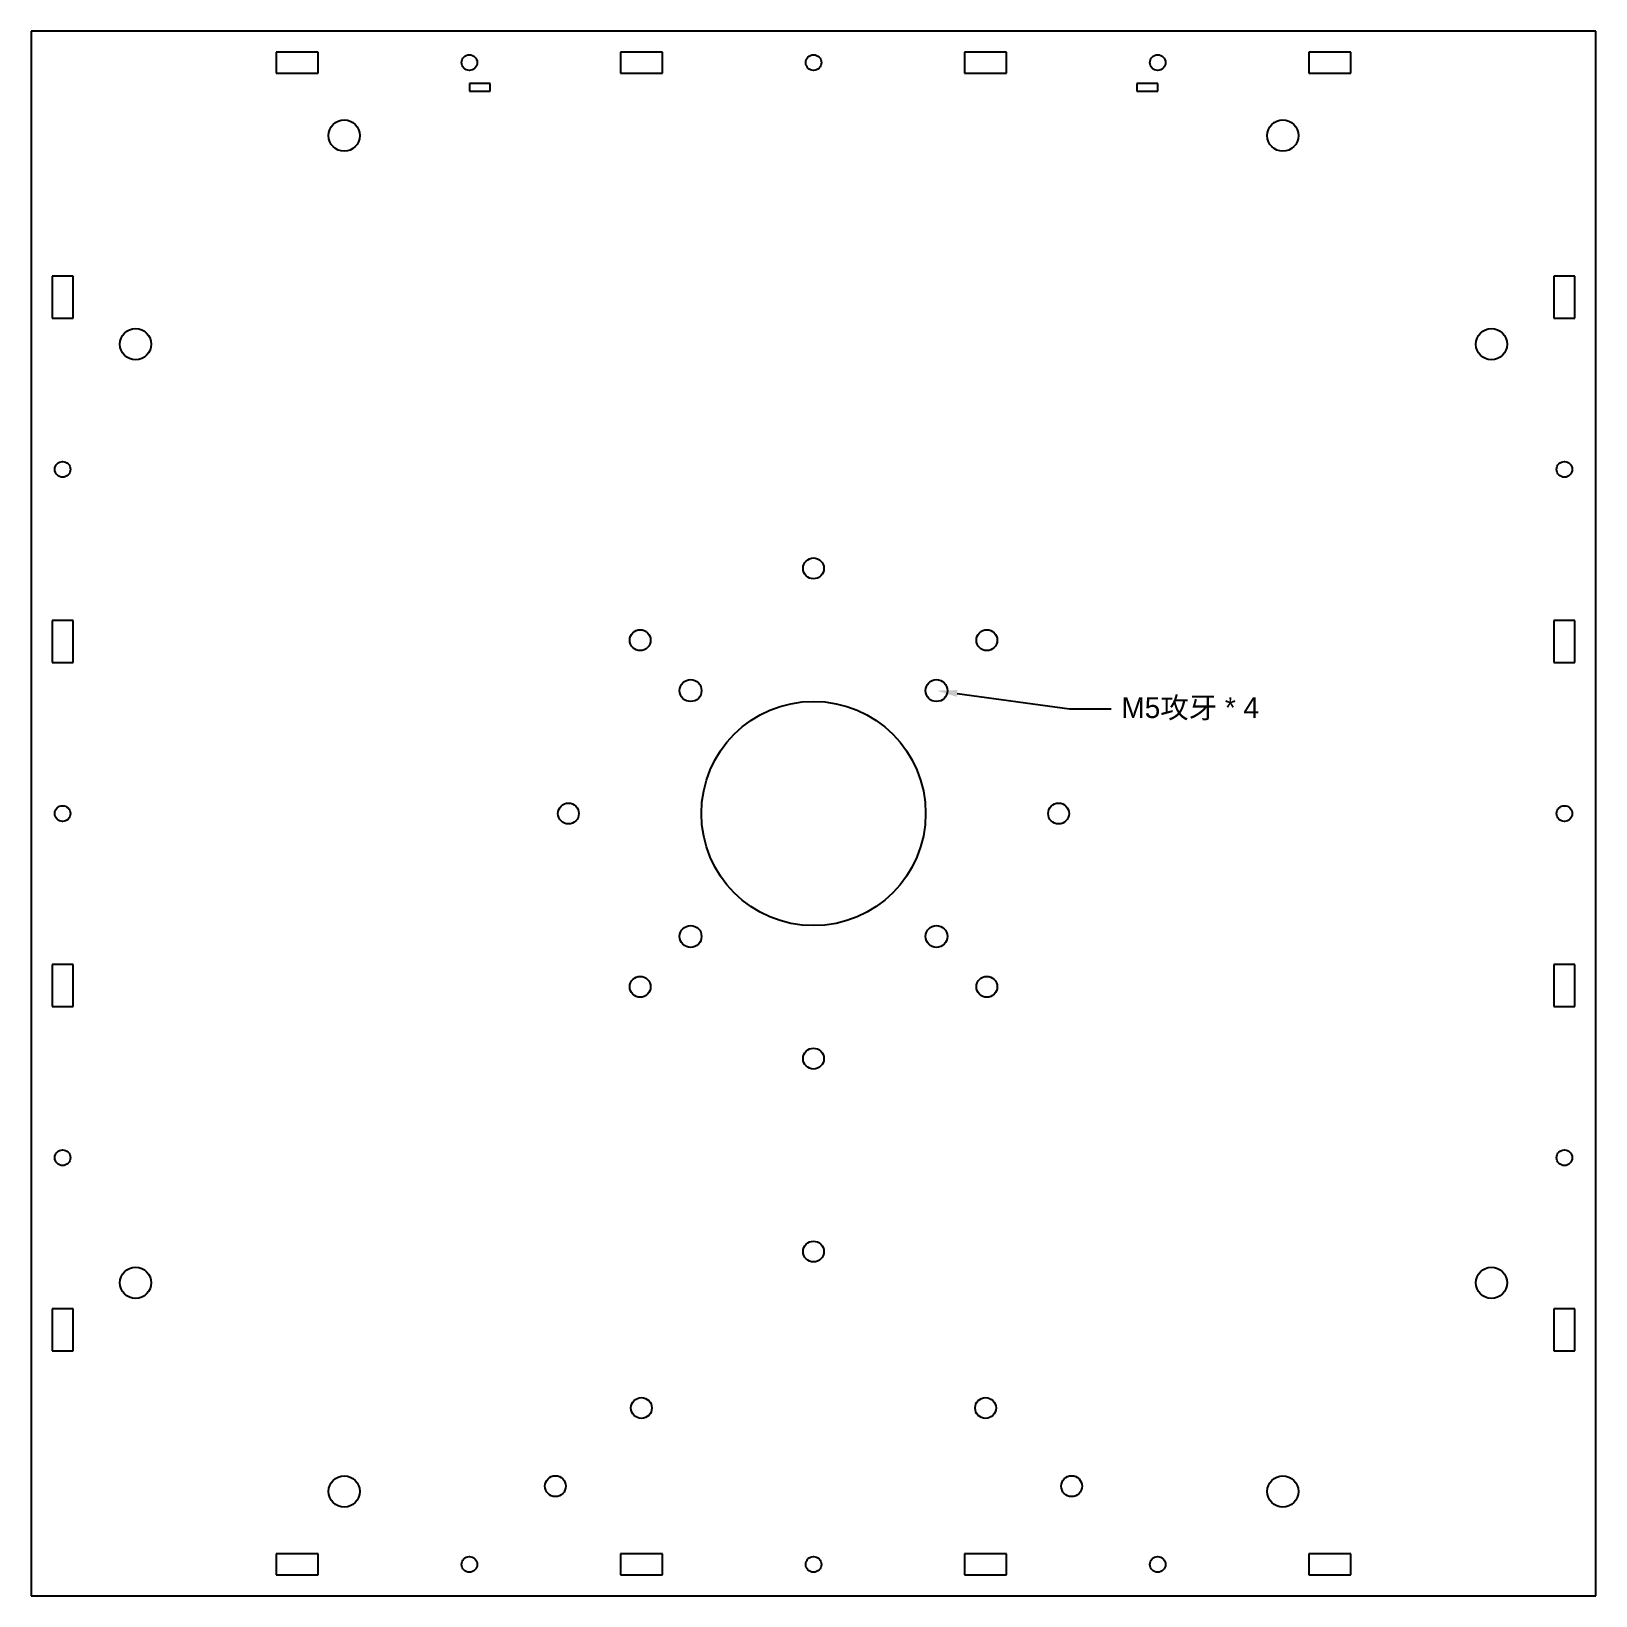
# Model space of a CAD drawing. Header units: millimetres. Extents: x -218 to 1539, y -1932 to 164.
# Drawn here: x -148.5 to 151.5, y -191.2 to 108.8 of the extents above; entities that cross this region are included whole.
import ezdxf
from ezdxf import colors
from ezdxf.entities.mleader import LeaderData, LeaderLine
from ezdxf.math import Vec2, Vec3

# ---------------------------------------------------------------- set-up
doc = ezdxf.new("R2010")
doc.units = ezdxf.units.MM

msp = doc.modelspace()

# ---------------------------------------------------------------- linework, layer by layer
at = {"color": 7, "linetype": 'Continuous', "lineweight": 25}
for p, q in [((151.46, 108.81), (-148.54, 108.81)), ((-148.54, 108.81), (-148.54, -191.19)), ((151.46, -191.19), (151.46, 108.81)), ((-93.53, 104.83), (-101.56, 104.83)), ((-101.56, 104.83), (-101.56, 100.8)), ((-93.53, 100.8), (-93.53, 104.83)), ((-27.53, 104.83), (-35.56, 104.83)), ((-35.56, 104.83), (-35.56, 100.8)), ((-27.53, 100.8), (-27.53, 104.83)), ((38.47, 104.83), (30.44, 104.83)), ((30.44, 104.83), (30.44, 100.8)), ((38.47, 100.8), (38.47, 104.83)), ((104.47, 104.83), (96.44, 104.83)), ((96.44, 104.83), (96.44, 100.8)), ((104.47, 100.8), (104.47, 104.83)), ((-101.56, 100.8), (-93.53, 100.8)), ((-35.56, 100.8), (-27.53, 100.8)), ((30.44, 100.8), (38.47, 100.8)), ((96.44, 100.8), (104.47, 100.8)), ((-60.54, 98.81), (-64.54, 98.81)), ((-64.54, 98.81), (-64.54, 97.31)), ((-64.54, 97.31), (-60.54, 97.31)), ((-60.54, 97.31), (-60.54, 98.81)), ((67.46, 98.81), (63.46, 98.81)), ((63.46, 98.81), (63.46, 97.31)), ((63.46, 97.31), (67.46, 97.31)), ((67.46, 97.31), (67.46, 98.81)), ((-140.53, 61.83), (-144.56, 61.83)), ((-144.56, 61.83), (-144.56, 53.8)), ((-140.53, 53.8), (-140.53, 61.83)), ((143.44, 61.83), (143.44, 53.8)), ((147.47, 61.83), (143.44, 61.83)), ((147.47, 53.8), (147.47, 61.83)), ((-144.56, 53.8), (-140.53, 53.8)), ((143.44, 53.8), (147.47, 53.8)), ((-144.56, -4.17), (-144.56, -12.2)), ((-140.53, -4.17), (-144.56, -4.17)), ((-140.53, -12.2), (-140.53, -4.17)), ((143.44, -4.17), (143.44, -12.2)), ((147.47, -4.17), (143.44, -4.17)), ((147.47, -12.2), (147.47, -4.17)), ((-144.56, -12.2), (-140.53, -12.2)), ((143.44, -12.2), (147.47, -12.2)), ((-140.53, -70.17), (-144.56, -70.17)), ((-144.56, -70.17), (-144.56, -78.2)), ((-140.53, -78.2), (-140.53, -70.17)), ((147.47, -70.17), (143.44, -70.17)), ((143.44, -70.17), (143.44, -78.2)), ((147.47, -78.2), (147.47, -70.17)), ((-144.56, -78.2), (-140.53, -78.2)), ((143.44, -78.2), (147.47, -78.2)), ((-140.53, -136.17), (-144.56, -136.17)), ((-144.56, -136.17), (-144.56, -144.2)), ((-140.53, -144.2), (-140.53, -136.17)), ((143.44, -136.17), (143.44, -144.2)), ((147.47, -136.17), (143.44, -136.17)), ((147.47, -144.2), (147.47, -136.17)), ((-144.56, -144.2), (-140.53, -144.2)), ((143.44, -144.2), (147.47, -144.2)), ((-101.56, -183.17), (-101.56, -187.2)), ((-93.53, -183.17), (-101.56, -183.17)), ((-93.53, -187.2), (-93.53, -183.17)), ((-35.56, -183.17), (-35.56, -187.2)), ((-27.53, -183.17), (-35.56, -183.17)), ((-27.53, -187.2), (-27.53, -183.17)), ((38.47, -183.17), (30.44, -183.17)), ((30.44, -183.17), (30.44, -187.2)), ((38.47, -187.2), (38.47, -183.17)), ((104.47, -183.17), (96.44, -183.17)), ((96.44, -183.17), (96.44, -187.2)), ((104.47, -187.2), (104.47, -183.17)), ((-101.56, -187.2), (-93.53, -187.2)), ((-35.56, -187.2), (-27.53, -187.2)), ((30.44, -187.2), (38.47, -187.2)), ((96.44, -187.2), (104.47, -187.2)), ((-148.54, -191.19), (151.46, -191.19))]:
    msp.add_line(p, q, dxfattribs=at)
for centre, radius in [((-64.54, 102.81), 1.5), ((1.46, 102.81), 1.5), ((67.46, 102.81), 1.5), ((-88.54, 88.81), 3), ((91.46, 88.81), 3), ((-128.54, 48.81), 3), ((131.46, 48.81), 3), ((-142.54, 24.81), 1.5), ((145.46, 24.81), 1.5), ((1.46, 5.81), 2), ((-31.78, -7.95), 2), ((34.69, -7.95), 2), ((-22.11, -17.62), 2.1), ((25.03, -17.62), 2.1), ((1.46, -41.19), 21.5), ((-142.54, -41.19), 1.5), ((-45.54, -41.19), 2), ((48.46, -41.19), 2), ((145.46, -41.19), 1.5), ((-22.11, -64.76), 2.1), ((25.03, -64.76), 2.1), ((-31.78, -74.42), 2), ((34.69, -74.42), 2), ((1.46, -88.19), 2), ((-142.54, -107.19), 1.5), ((145.46, -107.19), 1.5), ((1.46, -125.19), 2), ((-128.54, -131.19), 3), ((131.46, -131.19), 3), ((-31.54, -155.19), 2), ((34.46, -155.19), 2), ((-88.54, -171.19), 3), ((-48.04, -170.19), 2), ((50.96, -170.19), 2), ((91.46, -171.19), 3), ((-64.54, -185.19), 1.5), ((1.46, -185.19), 1.5), ((67.46, -185.19), 1.5)]:
    msp.add_circle(centre, radius, dxfattribs=at)

# ---------------------------------------------------------------- leaders
ml = msp.add_multileader_mtext('Standard')
ml.set_content('M5{\\fSimSun|b0|i0|c134|p2;攻牙} * 4', color=256)
ml.set_leader_properties()
ml.build(insert=Vec2(0, 0))
ml.multileader.update_dxf_attribs({"text_right_attachment_type": 6})
ctx = ml.context
ctx.base_point, ctx.plane_origin = Vec3(58.52, -21.14), Vec3(25.03, -17.62)
ctx.right_attachment = 6
notes = []
notes.append((ctx, [(0, (1, 1, 0), (50.52, -21.14), (1, 0), 8, [(0, [(25.03, -17.62)], 0, [])])]))
ctx.mtext.insert, ctx.mtext.flow_direction = Vec3(60.52, -18.88), 5
for ctx, leaders in notes:
    for number, flags, end, landing, length, lines in leaders:
        leader = LeaderData()
        leader.index, (leader.has_last_leader_line, leader.has_dogleg_vector, leader.attachment_direction) = number, flags
        leader.last_leader_point, leader.dogleg_vector, leader.dogleg_length = Vec3(end), Vec3(landing), length
        for number, points, colour, breaks in lines:
            line = LeaderLine()
            line.index, line.vertices, line.color, line.breaks = number, Vec3.list(points), colors.encode_raw_color(colour), breaks
            leader.lines.append(line)
        ctx.leaders.append(leader)

doc.saveas('drawing.dxf')
